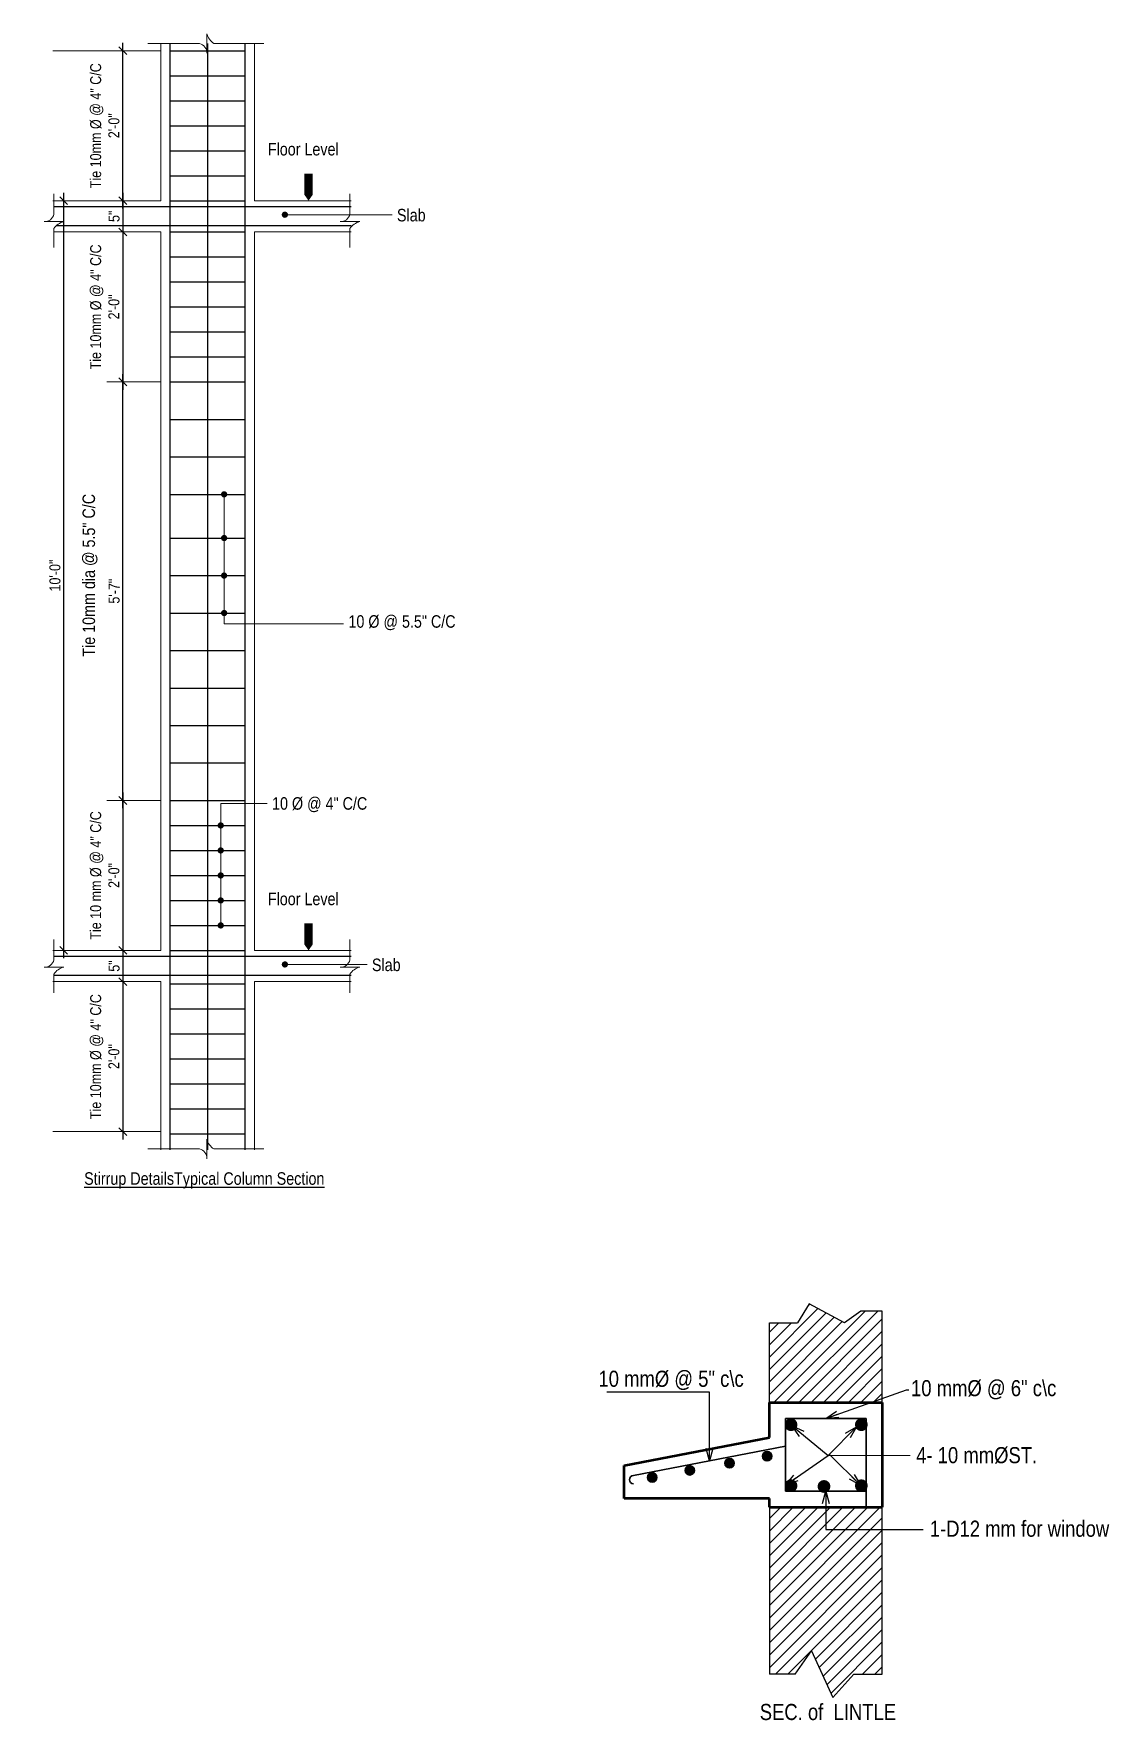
# Model space of a CAD drawing. Header units: inches. Extents: x -4010 to 92088, y -38563 to -1318.
# Drawn here: x 85621 to 85793.1, y -36256 to -35986.1 of the extents above; entities that cross this region are included whole.
import ezdxf

# ---------------------------------------------------------------- set-up
doc = ezdxf.new("R2010")
doc.units = ezdxf.units.IN
doc.header["$MEASUREMENT"] = 0
doc.header["$PDMODE"] = 99
for name, color, linetype in [('1-COMON', 23, 'Continuous'), ('COL SCHEDULE', 4, 'Continuous'), ('Hatch', 3, 'Continuous'), ('Rod', 1, 'Continuous'), ('TEX', 7, 'Continuous'), ('wall', 3, 'Continuous')]:
    doc.layers.add(name, color=color, linetype=linetype)
for name, color, linetype, lineweight in [('Column', 2, 'Continuous', 50), ('DIM', 7, 'Continuous', 15), ('R0D', 1, 'Continuous', 35)]:
    doc.layers.add(name, color=color, linetype=linetype, lineweight=lineweight)
doc.styles.add('DIM', font='ARIALN.TTF')
doc.styles.get("Standard").update_dxf_attribs({"font": 'ARIALN.TTF'})
doc.dimstyles.new('_20', dxfattribs={"dimscale": 0.25, "dimtxt": 7, "dimasz": 5, "dimexe": 6, "dimexo": 2, "dimgap": 2, "dimtad": 1, "dimdec": 1, "dimzin": 3, "dimdsep": 46, "dimlunit": 4, "dimtxsty": 'Standard', "dimblk": 'OBLIQUE', "dimcen": 0, "dimdle": 5, "dimclrt": 7, "dimazin": 0, "dimtfac": 0.0375, "dimtdec": 1, "dimtofl": 0, "dimtmove": 0, "dimatfit": 3, "dimldrblk": 'OPEN30', "dimfxl": 6, "dimtvp": 0.8, "dimtolj": 1, "dimtzin": 0, "dimlwe": -1, "dimarcsym": 0})
doc.dimstyles.new('_30', dxfattribs={"dimscale": 0.4, "dimtxt": 7, "dimasz": 5, "dimexe": 6, "dimexo": 2, "dimgap": 2, "dimtad": 1, "dimdec": 0, "dimzin": 3, "dimdsep": 46, "dimlunit": 3, "dimtxsty": 'Standard', "dimblk": 'OBLIQUE', "dimcen": 0, "dimdle": 5, "dimclrt": 7, "dimazin": 0, "dimtfac": 0.0375, "dimtdec": 0, "dimtofl": 0, "dimtmove": 0, "dimatfit": 3, "dimldrblk": 'OPEN30', "dimfxl": 6, "dimtvp": 0.8, "dimtolj": 1, "dimtzin": 0, "dimlwe": -1, "dimarcsym": 0})

msp = doc.modelspace()

# ---------------------------------------------------------------- texts
at = {"layer": 'COL SCHEDULE', "color": 22, "style": 'DIM'}
for s, p in [('Floor Level', (85658.44, -36005.54)), ('Slab', (85679.099, -36016.093)), ('10 %%C @ 5.5" C/C', (85671.335, -36081.129)), ('10 %%C @ 4" C/C', (85659.11, -36110.257)), ('Floor Level', (85658.44, -36125.54)), ('Slab', (85675.095, -36136.093))]:
    msp.add_text(s, height=2, dxfattribs=at).set_placement(p)
at = {"layer": 'COL SCHEDULE', "color": 22, "insert": (85629.039, -36170.895), "char_height": 2, "attachment_point": 7, "style": 'DIM'}
msp.add_mtext('{\\LStirrup DetailsTypical Column Section}', dxfattribs=at)
at = {"layer": 'DIM', "insert": (85628.778, -36085.768), "char_height": 4, "width": 52.67679, "attachment_point": 1, "rotation": 90}
msp.add_mtext('{\\H0.5x;\\C7;Tie 10mm dia @ 5.5" C/C}', dxfattribs=at)
at = {"layer": 'TEX'}
for s, p in [('10 mm%%C @ 5" c\\c ', (85711.343, -36202.631)), ('10 mm%%C @ 6" c\\c ', (85761.37, -36204.131)), (' 4- 10 mm%%CST. ', (85761.37, -36214.857)), ('1-D12 mm for window ', (85764.37, -36226.631)), ('SEC. of  LINTLE', (85737.157, -36255.966))]:
    msp.add_text(s, height=2.57812, dxfattribs=at).set_placement(p)

# ---------------------------------------------------------------- blocks, each defined once
blk = doc.blocks.new('_Oblique')
at = {"color": 0, "linetype": 'ByBlock', "lineweight": -2}
blk.add_line((-0.5, -0.5), (0.5, 0.5), dxfattribs=at)
blk = doc.blocks.new('_Open30')
at = {"color": 0, "linetype": 'ByBlock', "lineweight": -2}
for p, q in [((-1, 0.27), (0, 0)), ((0, 0), (-1, -0.27)), ((0, 0), (-1, 0))]:
    blk.add_line(p, q, dxfattribs=at)
blk = doc.blocks.new('*D1260')
at = {"layer": 'Defpoints', "color": 0}
for p in [(85635.23, -36041.78), (85641.32, -36041.78), (85641.32, -36108.78)]:
    blk.add_point(p, dxfattribs=at)
at = {"layer": 'DIM', "color": 0, "lineweight": -2}
blk.add_line((85635.23, -36110.03), (85635.23, -36040.53), dxfattribs=at)
at = {"layer": 'DIM', "color": 0}
for p, q in [((85640.82, -36041.78), (85633.73, -36041.78)), ((85640.82, -36108.78), (85633.73, -36108.78))]:
    blk.add_line(p, q, dxfattribs=at)
at = {"layer": 'DIM', "color": 0, "lineweight": -2, "xscale": 1.25, "yscale": 1.25, "zscale": 1.25}
for p, rotation in [((85635.23, -36041.78), 90), ((85635.23, -36108.78), 270)]:
    blk.add_blockref('_Oblique', p, dxfattribs=dict(at, rotation=rotation))
at = {"layer": 'DIM', "color": 7, "insert": (85633.84, -36075.28), "char_height": 1.75, "attachment_point": 5, "rotation": 90}
blk.add_mtext('\\A1;5\'-7"', dxfattribs=at)
blk = doc.blocks.new('*D1261')
at = {"layer": 'Defpoints', "color": 0}
for p in [(85641.32, -36017.78), (85635.23, -36041.78), (85641.32, -36041.78)]:
    blk.add_point(p, dxfattribs=at)
at = {"layer": 'DIM', "color": 0}
for p, q in [((85640.82, -36017.78), (85633.73, -36017.78)), ((85640.82, -36041.78), (85633.73, -36041.78))]:
    blk.add_line(p, q, dxfattribs=at)
at = {"layer": 'DIM', "color": 0, "lineweight": -2}
blk.add_line((85635.23, -36016.53), (85635.23, -36043.03), dxfattribs=at)
at = {"layer": 'DIM', "color": 0, "lineweight": -2, "xscale": 1.25, "yscale": 1.25, "zscale": 1.25}
for p, rotation in [((85635.23, -36017.78), 90), ((85635.23, -36041.78), 270)]:
    blk.add_blockref('_Oblique', p, dxfattribs=dict(at, rotation=rotation))
at = {"layer": 'DIM', "color": 7, "insert": (85632.35, -36029.78), "char_height": 1.75, "attachment_point": 5, "rotation": 90}
blk.add_mtext('\\A1;Tie 10mm %%C @ 4" C/C\\P2\'-0"', dxfattribs=at)
blk = doc.blocks.new('*D1262')
at = {"layer": 'Defpoints', "color": 0}
for p in [(85635.23, -35988.78), (85641.32, -35988.78), (85641.32, -36012.78)]:
    blk.add_point(p, dxfattribs=at)
at = {"layer": 'DIM', "color": 0}
for p, q in [((85640.82, -35988.78), (85633.73, -35988.78)), ((85640.82, -36012.78), (85633.73, -36012.78))]:
    blk.add_line(p, q, dxfattribs=at)
at = {"layer": 'DIM', "color": 0, "lineweight": -2}
blk.add_line((85635.23, -36014.03), (85635.23, -35987.53), dxfattribs=at)
at = {"layer": 'DIM', "color": 0, "lineweight": -2, "xscale": 1.25, "yscale": 1.25, "zscale": 1.25}
for p, rotation in [((85635.23, -35988.78), 90), ((85635.23, -36012.78), 270)]:
    blk.add_blockref('_Oblique', p, dxfattribs=dict(at, rotation=rotation))
at = {"layer": 'DIM', "color": 7, "insert": (85632.35, -36000.78), "char_height": 1.75, "attachment_point": 5, "rotation": 90}
blk.add_mtext('\\A1;Tie 10mm %%C @ 4" C/C\\P2\'-0"', dxfattribs=at)
blk = doc.blocks.new('*D1263')
at = {"layer": 'Defpoints', "color": 0}
for p in [(85641.32, -36108.78), (85635.23, -36132.78), (85641.32, -36132.78)]:
    blk.add_point(p, dxfattribs=at)
at = {"layer": 'DIM', "color": 0, "lineweight": -2}
blk.add_line((85635.23, -36107.53), (85635.23, -36134.03), dxfattribs=at)
at = {"layer": 'DIM', "color": 0}
for p, q in [((85640.82, -36108.78), (85633.73, -36108.78)), ((85640.82, -36132.78), (85633.73, -36132.78))]:
    blk.add_line(p, q, dxfattribs=at)
at = {"layer": 'DIM', "color": 0, "lineweight": -2, "xscale": 1.25, "yscale": 1.25, "zscale": 1.25}
for p, rotation in [((85635.23, -36108.78), 90), ((85635.23, -36132.78), 270)]:
    blk.add_blockref('_Oblique', p, dxfattribs=dict(at, rotation=rotation))
at = {"layer": 'DIM', "color": 7, "insert": (85632.35, -36120.78), "char_height": 1.75, "attachment_point": 5, "rotation": 90}
blk.add_mtext('\\A1;Tie 10 mm %%C @ 4" C/C\\P2\'-0"', dxfattribs=at)
blk = doc.blocks.new('*D1264')
at = {"layer": 'Defpoints', "color": 0}
for p in [(85641.32, -36137.78), (85635.23, -36161.78), (85641.32, -36161.78)]:
    blk.add_point(p, dxfattribs=at)
at = {"layer": 'DIM', "color": 0}
for p, q in [((85640.82, -36137.78), (85633.73, -36137.78)), ((85640.82, -36161.78), (85633.73, -36161.78))]:
    blk.add_line(p, q, dxfattribs=at)
at = {"layer": 'DIM', "color": 0, "lineweight": -2}
blk.add_line((85635.23, -36136.53), (85635.23, -36163.03), dxfattribs=at)
at = {"layer": 'DIM', "color": 0, "lineweight": -2, "xscale": 1.25, "yscale": 1.25, "zscale": 1.25}
for p, rotation in [((85635.23, -36137.78), 90), ((85635.23, -36161.78), 270)]:
    blk.add_blockref('_Oblique', p, dxfattribs=dict(at, rotation=rotation))
at = {"layer": 'DIM', "color": 7, "insert": (85632.35, -36149.78), "char_height": 1.75, "attachment_point": 5, "rotation": 90}
blk.add_mtext('\\A1;Tie 10mm %%C @ 4" C/C\\P2\'-0"', dxfattribs=at)
blk = doc.blocks.new('*D1333')
at = {"layer": 'Defpoints', "color": 0}
for p in [(85640.82, -36132.78), (85635.23, -36137.78), (85641.32, -36137.78)]:
    blk.add_point(p, dxfattribs=at)
at = {"layer": 'DIM', "color": 0, "lineweight": -2}
blk.add_line((85635.23, -36131.53), (85635.23, -36139.03), dxfattribs=at)
at = {"layer": 'DIM', "color": 0}
for p, q in [((85640.32, -36132.78), (85633.73, -36132.78)), ((85640.82, -36137.78), (85633.73, -36137.78))]:
    blk.add_line(p, q, dxfattribs=at)
at = {"layer": 'DIM', "color": 0, "lineweight": -2, "xscale": 1.25, "yscale": 1.25, "zscale": 1.25}
for p, rotation in [((85635.23, -36132.78), 90), ((85635.23, -36137.78), 270)]:
    blk.add_blockref('_Oblique', p, dxfattribs=dict(at, rotation=rotation))
at = {"layer": 'DIM', "color": 7, "insert": (85633.84, -36135.28), "char_height": 1.75, "attachment_point": 5, "rotation": 90}
blk.add_mtext('\\A1;5"', dxfattribs=at)
blk = doc.blocks.new('*D1265')
at = {"layer": 'Defpoints', "color": 0}
for p in [(85640.82, -36012.78), (85635.23, -36017.78), (85641.32, -36017.78)]:
    blk.add_point(p, dxfattribs=at)
at = {"layer": 'DIM', "color": 0}
for p, q in [((85640.32, -36012.78), (85633.73, -36012.78)), ((85640.82, -36017.78), (85633.73, -36017.78))]:
    blk.add_line(p, q, dxfattribs=at)
at = {"layer": 'DIM', "color": 0, "lineweight": -2}
blk.add_line((85635.23, -36011.53), (85635.23, -36019.03), dxfattribs=at)
at = {"layer": 'DIM', "color": 0, "lineweight": -2, "xscale": 1.25, "yscale": 1.25, "zscale": 1.25}
for p, rotation in [((85635.23, -36012.78), 90), ((85635.23, -36017.78), 270)]:
    blk.add_blockref('_Oblique', p, dxfattribs=dict(at, rotation=rotation))
at = {"layer": 'DIM', "color": 7, "insert": (85633.84, -36015.28), "char_height": 1.75, "attachment_point": 5, "rotation": 90}
blk.add_mtext('\\A1;5"', dxfattribs=at)
blk = doc.blocks.new('*D1334')
at = {"layer": 'Defpoints', "color": 0}
for p in [(85625.76, -36012.78), (85641.32, -36012.78), (85641.32, -36132.78)]:
    blk.add_point(p, dxfattribs=at)
at = {"layer": 'DIM', "color": 0}
for p, q in [((85640.82, -36012.78), (85624.26, -36012.78)), ((85640.82, -36132.78), (85624.26, -36132.78))]:
    blk.add_line(p, q, dxfattribs=at)
at = {"layer": 'DIM', "color": 0, "lineweight": -2}
blk.add_line((85625.76, -36134.03), (85625.76, -36011.53), dxfattribs=at)
at = {"layer": 'DIM', "color": 0, "lineweight": -2, "xscale": 1.25, "yscale": 1.25, "zscale": 1.25}
for p, rotation in [((85625.76, -36012.78), 90), ((85625.76, -36132.78), 270)]:
    blk.add_blockref('_Oblique', p, dxfattribs=dict(at, rotation=rotation))
at = {"layer": 'DIM', "color": 7, "insert": (85624.37, -36072.78), "char_height": 1.75, "attachment_point": 5, "rotation": 90}
blk.add_mtext('\\A1;10\'-0"', dxfattribs=at)

# ---------------------------------------------------------------- dimensions: what is measured, and where the dimension line sits
at = {"layer": 'DIM'}
for base, p1, p2, text, picture, middle in [((85635.23, -35988.78), (85641.32, -36012.78), (85641.32, -35988.78), 'Tie 10mm %%C @ 4" C/C\\P<>', '*D1262', (85635.23, -36000.78)), ((85635.23, -36041.78), (85641.32, -36017.78), (85641.32, -36041.78), 'Tie 10mm %%C @ 4" C/C\\P<>', '*D1261', (85635.23, -36029.78)), ((85635.23, -36132.78), (85641.32, -36108.78), (85641.32, -36132.78), 'Tie 10 mm %%C @ 4" C/C\\P<>', '*D1263', (85635.23, -36120.78)), ((85635.23, -36161.78), (85641.32, -36137.78), (85641.32, -36161.78), 'Tie 10mm %%C @ 4" C/C\\P<>', '*D1264', (85635.23, -36149.78))]:
    dim = msp.add_linear_dim(base=base, p1=p1, p2=p2, angle=90, text=text, dimstyle='_20', dxfattribs=at)
    dim.commit()
    dim.dimension.update_dxf_attribs({"geometry": picture, "text_midpoint": middle, "dimtype": 160})
dim = msp.add_linear_dim(base=(85625.76, -36012.78), p1=(85641.32, -36132.78), p2=(85641.32, -36012.78), angle=90, dimstyle='_20', dxfattribs=at)
dim.commit()
dim.dimension.update_dxf_attribs({"geometry": '*D1334', "text_midpoint": (85624.366, -36072.78)})
for base, p1, p2, text, picture, middle in [((85635.23, -36017.78), (85640.82, -36012.78), (85641.32, -36017.78), '5"', '*D1265', (85633.841, -36015.28)), ((85635.23, -36041.78), (85641.32, -36108.78), (85641.32, -36041.78), '5\'-7"', '*D1260', (85633.841, -36075.28)), ((85635.23, -36137.78), (85640.82, -36132.78), (85641.32, -36137.78), '5"', '*D1333', (85633.841, -36135.28))]:
    dim = msp.add_linear_dim(base=base, p1=p1, p2=p2, angle=90, text=text, dimstyle='_20', dxfattribs=at)
    dim.commit()
    dim.dimension.update_dxf_attribs({"geometry": picture, "text_midpoint": middle})

# ---------------------------------------------------------------- hatches: boundary and pattern name
at = {"layer": 'Hatch', "linetype": 'ByBlock', "lineweight": 18}
h = msp.add_hatch(dxfattribs=at)
h.set_pattern_fill('ANSI31', color=256, scale=11.25, style=0)
h.set_pattern_definition([(45, (65204.8382, -42052.8744), (-0.99436891, 0.99436891), [])])
h.paths.add_polyline_path([(85756.76, -36221.906), (85738.713, -36221.906), (85738.713, -36248.624), (85742.838, -36248.624), (85745.463, -36244.874), (85748.838, -36252.374), (85752.213, -36248.624), (85756.76, -36248.624)])
h.paths.add_polyline_path([(85756.76, -36190.499), (85753.338, -36190.499), (85750.713, -36192.374), (85745.088, -36189.374), (85743.213, -36192.374), (85738.713, -36192.374), (85738.713, -36205.124), (85756.76, -36205.124)])
at = {"layer": 'R0D', "ltscale": 100}
for points in [[(85741.134, -36208.701, 1), (85743.197, -36208.701, 1)], [(85752.386, -36208.701, 1), (85754.448, -36208.701, 1)], [(85739.088, -36213.749, 1), (85737.588, -36213.749, 1)], [(85726.713, -36215.999, 1), (85725.213, -36215.999, 1)], [(85733.088, -36214.874, 1), (85731.588, -36214.874, 1)], [(85720.713, -36217.124, 1), (85719.213, -36217.124, 1)], [(85741.134, -36218.463, 1), (85743.197, -36218.463, 1)], [(85746.409, -36218.578, 1), (85748.471, -36218.578, 1)], [(85752.386, -36218.463, 1), (85754.448, -36218.463, 1)]]:
    msp.add_hatch(color=256, dxfattribs=at).paths.add_polyline_path(points)

# ---------------------------------------------------------------- linework, layer by layer
at = {"layer": '1-COMON'}
for points in [[(85664.951, -36012.78, 0, 3.9, 0), (85664.951, -36009.986, 1.3, 1.3, 0), (85664.951, -36008.434, 1.3, 1.3, 0)], [(85664.951, -36132.78, 0, 3.9, 0), (85664.951, -36129.986, 1.3, 1.3, 0), (85664.951, -36128.434, 1.3, 1.3, 0)]]:
    msp.add_lwpolyline(points, format="xyseb", dxfattribs=at)
at = {"layer": '1-COMON', "const_width": 0.5}
for points in [[(85660.915, -36015.024, 1), (85661.415, -36015.024, 1)], [(85651.189, -36059.78, 1), (85651.689, -36059.78, 1)], [(85651.189, -36066.78, 1), (85651.689, -36066.78, 1)], [(85651.189, -36072.78, 1), (85651.689, -36072.78, 1)], [(85651.189, -36078.78, 1), (85651.689, -36078.78, 1)], [(85650.649, -36112.78, -1), (85651.149, -36112.78, -1)], [(85650.649, -36116.78, -1), (85651.149, -36116.78, -1)], [(85650.649, -36120.78, -1), (85651.149, -36120.78, -1)], [(85650.649, -36124.78, -1), (85651.149, -36124.78, -1)], [(85650.649, -36128.78, -1), (85651.149, -36128.78, -1)], [(85660.915, -36135.024, 1), (85661.415, -36135.024, 1)]]:
    msp.add_lwpolyline(points, format="xyb", close=True, dxfattribs=at)
at = {"layer": 'Column', "lineweight": 13}
for p, q in [((85641.32, -35987.624), (85641.32, -36012.78)), ((85656.32, -35987.624), (85656.32, -36012.78)), ((85641.32, -36012.78), (85624.045, -36012.78)), ((85671.76, -36012.78), (85656.32, -36012.78)), ((85641.32, -36017.78), (85624.202, -36017.78)), ((85641.32, -36057.78), (85641.32, -36017.78)), ((85656.32, -36057.78), (85656.32, -36017.78)), ((85671.76, -36017.78), (85656.32, -36017.78)), ((85641.32, -36132.78), (85641.32, -36057.78)), ((85656.32, -36132.78), (85656.32, -36057.78)), ((85641.32, -36132.78), (85624.045, -36132.78)), ((85671.76, -36132.78), (85656.32, -36132.78)), ((85641.32, -36137.78), (85624.045, -36137.78)), ((85641.32, -36137.78), (85641.32, -36164.705)), ((85656.32, -36137.78), (85656.32, -36164.705)), ((85671.76, -36137.78), (85656.32, -36137.78))]:
    msp.add_line(p, q, dxfattribs=at)
at = {"layer": 'Column'}
for p, q in [((85738.713, -36205.124), (85756.76, -36205.124)), ((85738.713, -36210.749), (85738.713, -36205.124)), ((85756.76, -36205.124), (85756.76, -36221.906)), ((85715.463, -36215.249), (85738.713, -36210.749)), ((85715.463, -36220.499), (85715.463, -36215.249)), ((85738.713, -36220.499), (85715.463, -36220.499)), ((85738.713, -36221.906), (85738.713, -36220.499)), ((85738.713, -36221.906), (85756.76, -36221.906))]:
    msp.add_line(p, q, dxfattribs=at)
at = {"layer": 'Column', "color": 0, "linetype": 'ByBlock', "lineweight": 18}
for q in [(85741.291, -36207.703), (85741.291, -36211.874)]:
    msp.add_line((85741.291, -36207.703), q, dxfattribs=at)
at = {"layer": 'DIM'}
for p, q in [((85641.32, -35988.78), (85624.045, -35988.78)), ((85661.165, -36015.024), (85678.318, -36015.024)), ((85641.32, -36041.78), (85632.682, -36041.78)), ((85641.32, -36108.78), (85632.682, -36108.78)), ((85661.165, -36135.024), (85674.313, -36135.024)), ((85641.32, -36161.78), (85624.045, -36161.78)), ((85748.088, -36213.601), (85761.23, -36213.601))]:
    msp.add_line(p, q, dxfattribs=at)
for points in [[(85657.809, -35987.624), (85649.795, -35987.624, -0.1850239), (85648.686, -35986.056), (85648.686, -35989.18, 0.3616375), (85647.505, -35987.624), (85639.252, -35987.624)], [(85624.202, -36020.254), (85624.202, -36017.24, -0.1850239), (85625.77, -36016.131), (85622.646, -36016.131, 0.3616375), (85624.202, -36014.95), (85624.202, -36011.697)], [(85671.574, -36020.254), (85671.574, -36017.24, -0.1850239), (85673.142, -36016.131), (85670.018, -36016.131, 0.3616375), (85671.574, -36014.95), (85671.574, -36011.697)], [(85624.202, -36139.578), (85624.202, -36136.565, -0.1850239), (85625.77, -36135.456), (85622.646, -36135.456, 0.3616375), (85624.202, -36134.275), (85624.202, -36131.022)], [(85671.574, -36139.578), (85671.574, -36136.565, -0.1850239), (85673.142, -36135.456), (85670.018, -36135.456, 0.3616375), (85671.574, -36134.275), (85671.574, -36131.022)], [(85657.809, -36164.56), (85649.795, -36164.56, -0.1850239), (85648.686, -36162.992), (85648.686, -36166.116, 0.3616375), (85647.505, -36164.56), (85639.252, -36164.56)]]:
    msp.add_lwpolyline(points, format="xyb", dxfattribs=at)
for points in [[(85651.439, -36059.78), (85651.439, -36080.528), (85670.553, -36080.528)], [(85650.899, -36128.78), (85650.899, -36109.278), (85658.328, -36109.278)]]:
    msp.add_lwpolyline(points, dxfattribs=at)
at = {"layer": 'R0D', "ltscale": 100}
for p, q in [((85741.291, -36207.703), (85754.182, -36207.703)), ((85741.291, -36207.703), (85741.291, -36219.328)), ((85754.182, -36207.703), (85754.182, -36221.906)), ((85716.963, -36216.834), (85741.291, -36212.125)), ((85741.291, -36219.328), (85754.182, -36219.328))]:
    msp.add_line(p, q, dxfattribs=at)
for centre in [(85738.338, -36213.749), (85725.963, -36215.999), (85732.338, -36214.874), (85719.963, -36217.124)]:
    msp.add_circle(centre, 0.75, dxfattribs=at)
msp.add_arc((85716.963, -36217.499), 0.665, 90, 270, dxfattribs=at)
at = {"layer": 'Rod'}
for p, q in [((85642.82, -36057.78), (85642.82, -35987.624)), ((85642.82, -35988.78), (85654.82, -35988.78)), ((85648.82, -36057.78), (85648.82, -35987.624)), ((85654.82, -36057.78), (85654.82, -35987.624)), ((85642.82, -35992.78), (85654.82, -35992.78)), ((85642.82, -35996.78), (85654.82, -35996.78)), ((85642.82, -36000.78), (85654.82, -36000.78)), ((85642.82, -36004.78), (85654.82, -36004.78)), ((85642.82, -36008.78), (85654.82, -36008.78)), ((85642.82, -36012.78), (85654.82, -36012.78)), ((85671.76, -36013.78), (85624.202, -36013.78)), ((85671.76, -36016.78), (85624.591, -36016.78)), ((85642.82, -36017.78), (85654.82, -36017.78)), ((85642.82, -36021.78), (85654.82, -36021.78)), ((85642.82, -36025.78), (85654.82, -36025.78)), ((85642.82, -36029.78), (85654.82, -36029.78)), ((85642.82, -36033.78), (85654.82, -36033.78)), ((85642.82, -36037.78), (85654.82, -36037.78)), ((85642.82, -36041.78), (85654.82, -36041.78)), ((85642.82, -36047.78), (85654.82, -36047.78)), ((85642.82, -36053.78), (85654.82, -36053.78)), ((85642.82, -36164.705), (85642.82, -36057.78)), ((85648.82, -36164.705), (85648.82, -36057.78)), ((85654.82, -36164.705), (85654.82, -36057.78)), ((85642.82, -36059.78), (85654.82, -36059.78)), ((85642.82, -36066.78), (85654.82, -36066.78)), ((85642.82, -36072.78), (85654.82, -36072.78)), ((85642.82, -36078.78), (85654.82, -36078.78)), ((85642.82, -36084.78), (85654.82, -36084.78)), ((85642.82, -36090.78), (85654.82, -36090.78)), ((85642.82, -36096.78), (85654.82, -36096.78)), ((85642.82, -36102.78), (85654.82, -36102.78)), ((85642.82, -36108.78), (85654.82, -36108.78)), ((85642.82, -36112.78), (85654.82, -36112.78)), ((85642.82, -36116.78), (85654.82, -36116.78)), ((85642.82, -36120.78), (85654.82, -36120.78)), ((85642.82, -36124.78), (85654.82, -36124.78)), ((85642.82, -36128.78), (85654.82, -36128.78)), ((85671.76, -36133.78), (85624.202, -36133.78)), ((85642.82, -36132.78), (85654.82, -36132.78)), ((85671.76, -36136.78), (85624.202, -36136.78)), ((85642.82, -36138.131), (85654.82, -36138.131)), ((85642.82, -36142.131), (85654.82, -36142.131)), ((85642.82, -36146.131), (85654.82, -36146.131)), ((85642.82, -36150.131), (85654.82, -36150.131)), ((85642.82, -36154.131), (85654.82, -36154.131)), ((85642.82, -36158.131), (85654.82, -36158.131)), ((85642.82, -36162.131), (85654.82, -36162.131))]:
    msp.add_line(p, q, dxfattribs=at)
at = {"layer": 'Rod', "lineweight": 25}
for p, q in [((85654.82, -36016.78), (85642.82, -36016.78)), ((85654.82, -36136.78), (85642.82, -36136.78))]:
    msp.add_line(p, q, dxfattribs=at)
at = {"layer": 'wall'}
for p, q in [((85745.088, -36189.374), (85743.213, -36192.374)), ((85750.713, -36192.374), (85745.088, -36189.374)), ((85753.338, -36190.499), (85750.713, -36192.374)), ((85756.76, -36190.499), (85753.338, -36190.499)), ((85756.76, -36205.124), (85756.76, -36190.499)), ((85738.713, -36205.124), (85738.713, -36192.374)), ((85738.713, -36192.374), (85743.213, -36192.374)), ((85738.713, -36221.906), (85738.713, -36248.624)), ((85756.76, -36248.624), (85756.76, -36221.906)), ((85742.838, -36248.624), (85745.463, -36244.874)), ((85745.463, -36244.874), (85748.838, -36252.374)), ((85742.838, -36248.624), (85738.713, -36248.624)), ((85748.838, -36252.374), (85752.213, -36248.624)), ((85752.213, -36248.624), (85756.76, -36248.624))]:
    msp.add_line(p, q, dxfattribs=at)

msp.set_redraw_order([(e.dxf.handle, doc.entitydb.next_handle()) for e in msp.query("TEXT MTEXT ATTDEF DIMENSION ARC_DIMENSION")])  # texts and dimensions are drawn at this point

# ---------------------------------------------------------------- leaders
at = {"layer": 'DIM'}
for points in [[(85729.127, -36214.48), (85729.127, -36203.491), (85712.683, -36203.491)], [(85747.737, -36207.703), (85760.619, -36203.09), (85760.997, -36203.09)], [(85742.344, -36208.87), (85748.088, -36213.601)], [(85752.66, -36209.016), (85748.088, -36213.601)], [(85753.319, -36218.447), (85748.273, -36213.415)], [(85741.291, -36218.373), (85748.088, -36213.601)], [(85747.737, -36219.328), (85747.737, -36225.476), (85763.313, -36225.476)]]:
    msp.add_leader(points, dimstyle='_30', dxfattribs=at)

doc.saveas('drawing.dxf')
